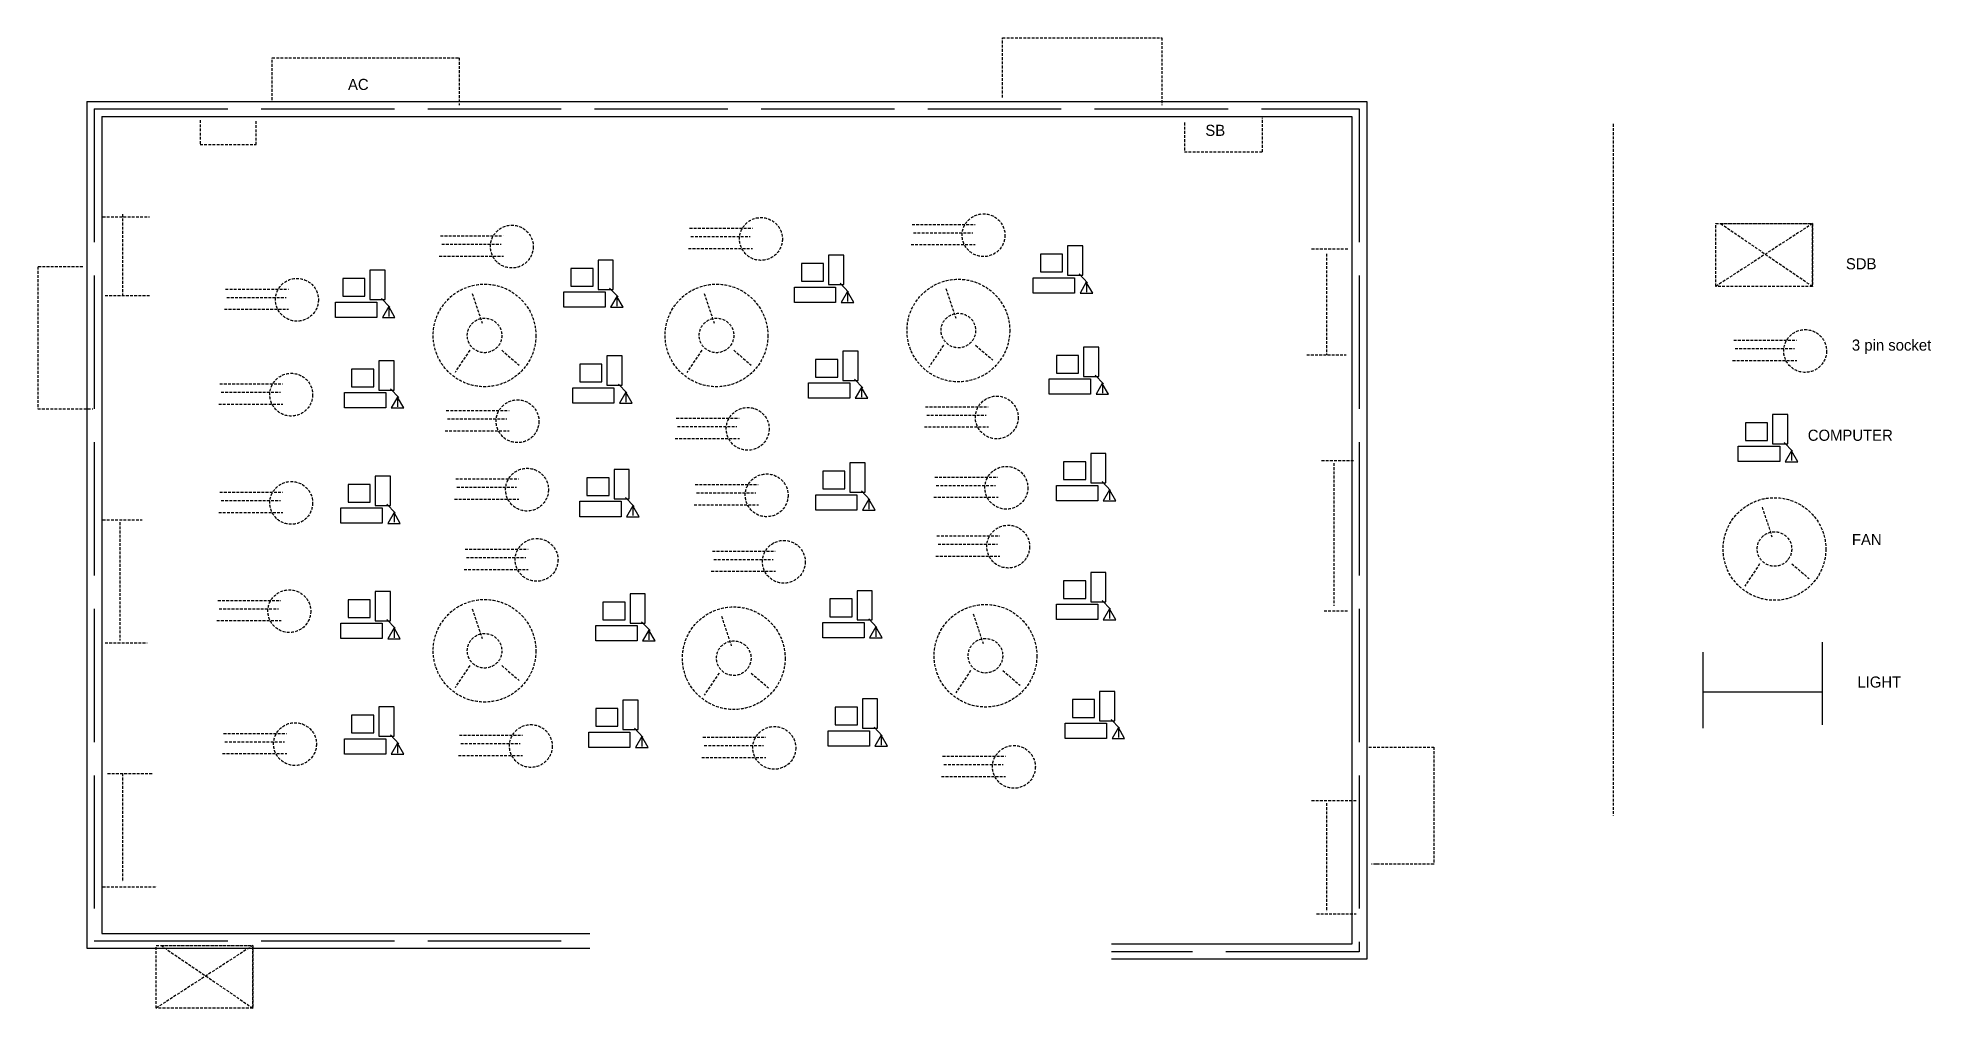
# Model space of a CAD drawing. Header units: inches. Extents: x -393 to 5496, y 108 to 1509.
# Drawn here: x -393 to 2162, y 108 to 1419 of the extents above; entities that cross this region are included whole.
import ezdxf

# ---------------------------------------------------------------- set-up
doc = ezdxf.new("R2010")
doc.units = ezdxf.units.IN
doc.header["$LTSCALE"] = 15
doc.header["$MEASUREMENT"] = 0
doc.linetypes.add('ACAD_ISO02W100', pattern=[15, 12, -3])
doc.linetypes.add('DASHED2', pattern=[0.375, 0.25, -0.125])

msp = doc.modelspace()

# ---------------------------------------------------------------- texts
at = {"color": 0, "lineweight": 25, "attachment_point": 1}
for s, insert, char_height, width in [('AC', (25.3, 1363.5), 15, 75.873), ('SB', (1182.3, 1301.5), 15, 52.605), ('SDB', (2046.8, 1121.3), 15, 89.422), ('3 pin socket', (2054.9, 1011.5), 15, 111.1), ('COMPUTER', (1995.3, 889.7), 15, 111.1), ('FAN', (2054.9, 748.9), 15, 121.939), ('LIGHT', (2062.3, 556.4), 15, 130.511), ('\\pt0.6;', (2071.9, 553.3), 0.2, 9.596)]:
    msp.add_mtext(s, dxfattribs=dict(at, insert=insert, char_height=char_height, width=width))

# ---------------------------------------------------------------- linework, layer by layer
at = {"color": 0, "linetype": 'DASHED2'}
for p, q in [((908.6, 1338.3), (908.6, 1418.9)), ((908.6, 1418.9), (1123.8, 1418.9)), ((1123.8, 1418.9), (1123.8, 1328.2)), ((-77, 1334.9), (-77, 1392)), ((-77, 1392), (175.2, 1392)), ((175.2, 1392), (175.2, 1328.2)), ((-174.4, 1307.7), (-174.4, 1274.7)), ((-98.6, 1274.7), (-98.6, 1307.7)), ((1154, 1304.4), (1154, 1264.9)), ((1259.5, 1264.9), (1259.5, 1311)), ((1732.7, 1302.6), (1732.7, 368.4)), ((-174.4, 1274.7), (-98.6, 1274.7)), ((1154, 1264.9), (1259.5, 1264.9)), ((-305.8, 1177.3), (-242.6, 1177.3)), ((-279.2, 1180.6), (-279.2, 1070.8)), ((150.1, 1151.5), (234.9, 1151.5)), ((150.1, 1151.5), (225.1, 1151.5)), ((486.3, 1161.8), (571.1, 1161.8)), ((486.3, 1161.8), (561.4, 1161.8)), ((488, 1150.5), (568.2, 1150.5)), ((786.6, 1166.9), (871.5, 1166.9)), ((786.6, 1166.9), (861.7, 1166.9)), ((788.3, 1155.6), (868.5, 1155.6)), ((1871.2, 1083.3), (1871.2, 1168.1)), ((1871.2, 1168.1), (2001.7, 1168.1)), ((2001.7, 1168.1), (1871.2, 1083.3)), ((1877.7, 1168.1), (2001.7, 1168.1)), ((1877.7, 1168.1), (2001.7, 1083.3)), ((2001.7, 1168.1), (2001.7, 1083.3)), ((2001.7, 1083.3), (2001.7, 1168.1)), ((151.8, 1140.2), (232, 1140.2)), ((484.8, 1134.5), (571.4, 1134.5)), ((785.1, 1139.6), (871.7, 1139.6)), ((1325.8, 1134.1), (1375.8, 1134.1)), ((1345.8, 1127.4), (1345.8, 991)), ((-332.7, 1109.7), (-393.3, 1109.7)), ((-393.3, 1109.7), (-393.3, 918.1)), ((148.5, 1124.2), (235.2, 1124.2)), ((-140, 1079.7), (-55.1, 1079.7)), ((-140, 1079.7), (-64.9, 1079.7)), ((193, 1073.5), (206.3, 1033.6)), ((506, 1073.5), (519.3, 1033.6)), ((832.3, 1080.2), (845.6, 1040.3)), ((2001.7, 1083.3), (1871.2, 1083.3)), ((-302.5, 1070.8), (-242.6, 1070.8)), ((-141.5, 1052.4), (-54.9, 1052.4)), ((-138.3, 1068.4), (-58.1, 1068.4)), ((189.6, 997), (169.7, 967.1)), ((232.9, 997), (256.2, 977)), ((502.7, 997), (482.7, 967.1)), ((545.9, 997), (569.3, 977)), ((829, 1003.7), (809, 973.7)), ((872.3, 1003.7), (895.6, 983.7)), ((1895.5, 1010.5), (1980.3, 1010.5)), ((1895.5, 1010.5), (1970.5, 1010.5)), ((1897.2, 999.2), (1977.4, 999.2)), ((1319.2, 991), (1372.5, 991)), ((1893.9, 983.1), (1980.6, 983.1)), ((-147.7, 951.5), (-62.8, 951.5)), ((-147.7, 951.5), (-72.6, 951.5)), ((-149.2, 924.2), (-62.6, 924.2)), ((-146, 940.2), (-65.8, 940.2)), ((804.6, 920.7), (889.4, 920.7)), ((804.6, 920.7), (879.6, 920.7)), ((-393.3, 918.1), (-319.2, 918.1)), ((157.8, 915.6), (242.6, 915.6)), ((157.8, 915.6), (232.8, 915.6)), ((159.5, 904.3), (239.7, 904.3)), ((468.3, 905.3), (553.2, 905.3)), ((468.3, 905.3), (543.4, 905.3)), ((806.3, 909.4), (886.5, 909.4)), ((156.2, 888.2), (242.9, 888.2)), ((466.8, 878), (553.5, 878)), ((470, 894), (550.2, 894)), ((803.1, 893.4), (889.7, 893.4)), ((1339.2, 847.9), (1382.4, 847.9)), ((1355.8, 844.6), (1355.8, 651.6)), ((170.6, 823.3), (255.4, 823.3)), ((170.6, 823.3), (245.6, 823.3)), ((817.4, 825.8), (902.3, 825.8)), ((817.4, 825.8), (892.5, 825.8)), ((-147.7, 805.3), (-62.8, 805.3)), ((-147.7, 805.3), (-72.6, 805.3)), ((-146, 794), (-65.8, 794)), ((169.1, 795.9), (255.7, 795.9)), ((172.3, 812), (252.5, 812)), ((494, 815.6), (578.8, 815.6)), ((494, 815.6), (569.1, 815.6)), ((495.7, 804.3), (575.9, 804.3)), ((815.9, 798.5), (902.5, 798.5)), ((819.1, 814.5), (899.3, 814.5)), ((-305.8, 768.1), (-252.6, 768.1)), ((-149.2, 778), (-62.6, 778)), ((492.5, 788.2), (579.1, 788.2)), ((1933.7, 785.1), (1947, 745.2)), ((-282.5, 764.7), (-282.5, 605)), ((820, 746.3), (904.8, 746.3)), ((820, 746.3), (895, 746.3)), ((183.4, 728.4), (268.3, 728.4)), ((183.4, 728.4), (258.5, 728.4)), ((185.1, 717.1), (265.3, 717.1)), ((517.1, 725.8), (601.9, 725.8)), ((517.1, 725.8), (592.2, 725.8)), ((818.5, 719), (905.1, 719)), ((821.7, 735), (901.9, 735)), ((181.9, 701), (268.5, 701)), ((515.6, 698.5), (602.2, 698.5)), ((518.8, 714.5), (599, 714.5)), ((1930.4, 708.6), (1910.4, 678.6)), ((1973.7, 708.6), (1997, 688.6)), ((-150.3, 659.1), (-65.4, 659.1)), ((-150.3, 659.1), (-75.2, 659.1)), ((-148.6, 647.8), (-68.3, 647.8)), ((193, 647.6), (206.3, 607.7)), ((869, 641), (882.3, 601.1)), ((1342.5, 645), (1375.8, 645)), ((-151.8, 631.8), (-65.1, 631.8)), ((529.3, 637.7), (542.6, 597.7)), ((-302.5, 601.7), (-245.9, 601.7)), ((189.6, 571.1), (169.7, 541.2)), ((232.9, 571.1), (256.2, 551.2)), ((865.6, 564.5), (845.6, 534.5)), ((908.9, 564.5), (932.2, 544.5)), ((526, 561.1), (506, 531.2)), ((569.3, 561.1), (592.6, 541.2)), ((-142.6, 479.6), (-57.7, 479.6)), ((-142.6, 479.6), (-67.5, 479.6)), ((-140.9, 468.3), (-60.6, 468.3)), ((175.7, 477), (260.6, 477)), ((175.7, 477), (250.8, 477)), ((177.4, 465.7), (257.6, 465.7)), ((504.3, 474.5), (589.1, 474.5)), ((504.3, 474.5), (579.3, 474.5)), ((506, 463.2), (586.2, 463.2)), ((1403, 461), (1490.5, 461)), ((1490.5, 461), (1490.5, 303.1)), ((-144.1, 452.3), (-57.4, 452.3)), ((174.2, 449.7), (260.8, 449.7)), ((502.8, 447.1), (589.4, 447.1)), ((827.7, 448.8), (912.5, 448.8)), ((827.7, 448.8), (902.7, 448.8)), ((829.4, 437.5), (909.6, 437.5)), ((-299.2, 425.4), (-239.2, 425.4)), ((-279.2, 425.4), (-279.2, 279)), ((826.2, 421.5), (912.8, 421.5)), ((1325.8, 388.8), (1385.8, 388.8)), ((1345.8, 385.4), (1345.8, 239.1)), ((1413.1, 303.1), (1406.4, 303.1)), ((1490.5, 303.1), (1413.1, 303.1)), ((-305.8, 272.3), (-232.6, 272.3)), ((1332.5, 235.7), (1385.8, 235.7)), ((-233.6, 108.5), (-233.6, 193.2)), ((-233.6, 193.2), (-103.1, 193.2)), ((-103.1, 193.2), (-233.6, 108.5)), ((-227.1, 193.2), (-103.1, 193.2)), ((-227.1, 193.2), (-103.1, 108.5)), ((-103.1, 193.2), (-103.1, 108.5)), ((-103.1, 108.5), (-103.1, 193.2)), ((-103.1, 108.5), (-233.6, 108.5))]:
    msp.add_line(p, q, dxfattribs=at)
at = {"color": 0}
for p, q in [((-327.1, 1332.9), (1400.1, 1332.9)), ((-327.1, 1332.9), (-327.1, 189.5)), ((1400.1, 1332.9), (1400.1, 174.7)), ((-307.1, 1312.9), (1380.1, 1312.9)), ((-307.1, 1312.9), (-307.1, 209.5)), ((1380.1, 1312.9), (1380.1, 194.7)), ((673.9, 1125.4), (673.9, 1085.7)), ((694.5, 1125.4), (673.9, 1125.4)), ((694.5, 1085.7), (694.5, 1125.4)), ((996.4, 1138), (996.4, 1098.3)), ((1017, 1138), (996.4, 1138)), ((1017, 1098.3), (1017, 1138)), ((54.9, 1105.1), (54.9, 1065.4)), ((75.5, 1105.1), (54.9, 1105.1)), ((75.5, 1065.4), (75.5, 1105.1)), ((362.8, 1118.8), (362.8, 1079.2)), ((383.3, 1118.8), (362.8, 1118.8)), ((383.3, 1079.2), (383.3, 1118.8)), ((1023.3, 1088.2), (1012.1, 1100)), ((316.5, 1075.8), (372.2, 1075.8)), ((316.5, 1055.1), (316.5, 1075.8)), ((362.8, 1079.2), (383.3, 1079.2)), ((372.2, 1075.8), (372.2, 1055.1)), ((389.7, 1069.1), (378.4, 1080.9)), ((627.7, 1082.4), (683.4, 1082.4)), ((627.7, 1061.6), (627.7, 1082.4)), ((673.9, 1085.7), (694.5, 1085.7)), ((683.4, 1082.4), (683.4, 1061.6)), ((700.9, 1075.6), (689.6, 1087.4)), ((699.3, 1075.7), (699.3, 1063)), ((950.1, 1095), (1005.9, 1095)), ((950.1, 1074.2), (950.1, 1095)), ((1005.9, 1074.2), (950.1, 1074.2)), ((996.4, 1098.3), (1017, 1098.3)), ((1005.9, 1095), (1005.9, 1074.2)), ((1021.8, 1088.3), (1021.8, 1075.6)), ((8.6, 1062.1), (64.4, 1062.1)), ((8.6, 1041.4), (8.6, 1062.1)), ((54.9, 1065.4), (75.5, 1065.4)), ((64.4, 1062.1), (64.4, 1041.4)), ((81.8, 1055.3), (70.6, 1067.1)), ((80.2, 1055.4), (80.2, 1042.7)), ((372.2, 1055.1), (316.5, 1055.1)), ((388.1, 1069.1), (388.1, 1056.4)), ((683.4, 1061.6), (627.7, 1061.6)), ((64.4, 1041.4), (8.6, 1041.4)), ((1018, 1001.3), (1018, 961.7)), ((1038.6, 1001.3), (1018, 1001.3)), ((1038.6, 961.7), (1038.6, 1001.3)), ((66.9, 982.8), (66.9, 943.2)), ((87.5, 982.8), (66.9, 982.8)), ((87.5, 943.2), (87.5, 982.8)), ((374.8, 989.4), (374.8, 949.8)), ((395.3, 989.4), (374.8, 989.4)), ((395.3, 949.8), (395.3, 989.4)), ((693.1, 995.9), (693.1, 956.3)), ((713.7, 995.9), (693.1, 995.9)), ((713.7, 956.3), (713.7, 995.9)), ((328.5, 946.4), (384.2, 946.4)), ((328.5, 925.7), (328.5, 946.4)), ((374.8, 949.8), (395.3, 949.8)), ((384.2, 946.4), (384.2, 925.7)), ((401.7, 939.6), (390.4, 951.4)), ((646.9, 952.9), (702.6, 952.9)), ((646.9, 932.2), (646.9, 952.9)), ((693.1, 956.3), (713.7, 956.3)), ((702.6, 952.9), (702.6, 932.2)), ((720, 946.2), (708.8, 958)), ((718.5, 946.2), (718.5, 933.5)), ((971.7, 958.3), (1027.5, 958.3)), ((971.7, 937.6), (971.7, 958.3)), ((1018, 961.7), (1038.6, 961.7)), ((1027.5, 958.3), (1027.5, 937.6)), ((1044.9, 951.6), (1033.7, 963.4)), ((1043.4, 951.6), (1043.4, 938.9)), ((20.6, 939.8), (76.4, 939.8)), ((20.6, 919.1), (20.6, 939.8)), ((66.9, 943.2), (87.5, 943.2)), ((76.4, 939.8), (76.4, 919.1)), ((93.8, 933.1), (82.6, 944.9)), ((92.2, 933.1), (92.2, 920.4)), ((384.2, 925.7), (328.5, 925.7)), ((400.1, 939.7), (400.1, 927)), ((702.6, 932.2), (646.9, 932.2)), ((1027.5, 937.6), (971.7, 937.6)), ((76.4, 919.1), (20.6, 919.1)), ((1947.9, 910.3), (1947.9, 870.7)), ((1968.5, 910.3), (1947.9, 910.3)), ((1968.5, 870.7), (1968.5, 910.3)), ((1947.9, 870.7), (1968.5, 870.7)), ((1974.8, 860.6), (1963.6, 872.4)), ((702.7, 844.9), (702.7, 805.3)), ((723.3, 844.9), (702.7, 844.9)), ((723.3, 805.3), (723.3, 844.9)), ((1027.6, 857.5), (1027.6, 817.9)), ((1048.2, 857.5), (1027.6, 857.5)), ((1048.2, 817.9), (1048.2, 857.5)), ((1901.6, 867.3), (1957.4, 867.3)), ((1901.6, 846.6), (1901.6, 867.3)), ((1957.4, 846.6), (1901.6, 846.6)), ((1957.4, 867.3), (1957.4, 846.6)), ((1973.3, 860.6), (1973.3, 847.9)), ((62.1, 827), (62.1, 787.4)), ((82.7, 827), (62.1, 827)), ((82.7, 787.4), (82.7, 827)), ((384.4, 836), (384.4, 796.3)), ((404.9, 836), (384.4, 836)), ((404.9, 796.3), (404.9, 836)), ((1027.6, 817.9), (1048.2, 817.9)), ((1054.5, 807.8), (1043.3, 819.6)), ((338.1, 793), (393.8, 793)), ((338.1, 772.2), (338.1, 793)), ((384.4, 796.3), (404.9, 796.3)), ((393.8, 793), (393.8, 772.2)), ((411.3, 786.2), (400, 798)), ((656.5, 801.9), (712.2, 801.9)), ((656.5, 781.2), (656.5, 801.9)), ((702.7, 805.3), (723.3, 805.3)), ((712.2, 801.9), (712.2, 781.2)), ((729.6, 795.2), (718.4, 807)), ((728.1, 795.2), (728.1, 782.5)), ((981.3, 814.5), (1037.1, 814.5)), ((981.3, 793.8), (981.3, 814.5)), ((1037.1, 793.8), (981.3, 793.8)), ((1037.1, 814.5), (1037.1, 793.8)), ((1053, 807.8), (1053, 795.1)), ((15.8, 784), (71.6, 784)), ((15.8, 763.3), (15.8, 784)), ((62.1, 787.4), (82.7, 787.4)), ((71.6, 784), (71.6, 763.3)), ((89, 777.3), (77.8, 789.1)), ((87.4, 777.3), (87.4, 764.6)), ((393.8, 772.2), (338.1, 772.2)), ((409.7, 786.3), (409.7, 773.6)), ((712.2, 781.2), (656.5, 781.2)), ((71.6, 763.3), (15.8, 763.3)), ((1027.6, 696.9), (1027.6, 657.3)), ((1048.2, 696.9), (1027.6, 696.9)), ((1048.2, 657.3), (1048.2, 696.9)), ((62.1, 671.2), (62.1, 631.6)), ((82.7, 671.2), (62.1, 671.2)), ((82.7, 631.6), (82.7, 671.2)), ((405.9, 668.2), (405.9, 628.5)), ((426.5, 668.2), (405.9, 668.2)), ((426.5, 628.5), (426.5, 668.2)), ((712.3, 672.3), (712.3, 632.7)), ((732.9, 672.3), (712.3, 672.3)), ((732.9, 632.7), (732.9, 672.3)), ((981.3, 653.9), (1037.1, 653.9)), ((981.3, 633.2), (981.3, 653.9)), ((1027.6, 657.3), (1048.2, 657.3)), ((1037.1, 653.9), (1037.1, 633.2)), ((1054.5, 647.2), (1043.3, 659)), ((1053, 647.2), (1053, 634.5)), ((15.8, 628.2), (71.6, 628.2)), ((15.8, 607.5), (15.8, 628.2)), ((62.1, 631.6), (82.7, 631.6)), ((71.6, 628.2), (71.6, 607.5)), ((89, 621.5), (77.8, 633.3)), ((87.4, 621.5), (87.4, 608.8)), ((359.7, 625.2), (415.4, 625.2)), ((359.7, 604.4), (359.7, 625.2)), ((405.9, 628.5), (426.5, 628.5)), ((415.4, 625.2), (415.4, 604.4)), ((432.9, 618.4), (421.6, 630.2)), ((431.3, 618.5), (431.3, 605.8)), ((666, 629.3), (721.8, 629.3)), ((666, 608.6), (666, 629.3)), ((712.3, 632.7), (732.9, 632.7)), ((721.8, 629.3), (721.8, 608.6)), ((739.2, 622.6), (728, 634.4)), ((737.7, 622.6), (737.7, 609.9)), ((1037.1, 633.2), (981.3, 633.2)), ((71.6, 607.5), (15.8, 607.5)), ((415.4, 604.4), (359.7, 604.4)), ((721.8, 608.6), (666, 608.6)), ((66.9, 515.4), (66.9, 475.8)), ((87.5, 515.4), (66.9, 515.4)), ((87.5, 475.8), (87.5, 515.4)), ((396.4, 524.3), (396.4, 484.7)), ((416.9, 524.3), (396.4, 524.3)), ((416.9, 484.7), (416.9, 524.3)), ((719.5, 526.1), (719.5, 486.5)), ((740.1, 526.1), (719.5, 526.1)), ((740.1, 486.5), (740.1, 526.1)), ((1039.6, 536.3), (1039.6, 496.7)), ((1060.2, 536.3), (1039.6, 536.3)), ((1060.2, 496.7), (1060.2, 536.3)), ((423.3, 474.6), (412, 486.4)), ((719.5, 486.5), (740.1, 486.5)), ((746.4, 476.3), (735.2, 488.1)), ((993.3, 493.3), (1049.1, 493.3)), ((993.3, 472.6), (993.3, 493.3)), ((1039.6, 496.7), (1060.2, 496.7)), ((1049.1, 493.3), (1049.1, 472.6)), ((1066.5, 486.5), (1055.3, 498.3)), ((1065, 486.6), (1065, 473.9)), ((20.6, 472.4), (76.4, 472.4)), ((20.6, 451.7), (20.6, 472.4)), ((66.9, 475.8), (87.5, 475.8)), ((76.4, 472.4), (76.4, 451.7)), ((93.8, 465.6), (82.6, 477.4)), ((92.2, 465.7), (92.2, 453)), ((350.1, 481.3), (405.8, 481.3)), ((350.1, 460.6), (350.1, 481.3)), ((405.8, 460.6), (350.1, 460.6)), ((396.4, 484.7), (416.9, 484.7)), ((405.8, 481.3), (405.8, 460.6)), ((421.7, 474.7), (421.7, 461.9)), ((673.2, 483.1), (729, 483.1)), ((673.2, 462.4), (673.2, 483.1)), ((729, 462.4), (673.2, 462.4)), ((729, 483.1), (729, 462.4)), ((744.9, 476.4), (744.9, 463.7)), ((1049.1, 472.6), (993.3, 472.6)), ((76.4, 451.7), (20.6, 451.7)), ((-307.1, 209.5), (351.5, 209.5)), ((-327.1, 189.5), (351.5, 189.5)), ((-317.1, 199.5), (-317.1, 199.5)), ((1380.1, 194.7), (1055.8, 194.7)), ((1400.1, 174.7), (1055.8, 174.7))]:
    msp.add_line(p, q, dxfattribs=at)
at = {"color": 0, "linetype": 'ACAD_ISO02W100'}
for p, q in [((-317.1, 1322.9), (-317.1, 199.5)), ((-317.1, 1322.9), (1390.1, 1322.9)), ((1390.1, 1322.9), (1390.1, 184.7)), ((-317.1, 199.5), (351.5, 199.5)), ((1390.1, 184.7), (1055.8, 184.7))]:
    msp.add_line(p, q, dxfattribs=at)
at = {"color": 0, "lineweight": 25}
for p, q in [((1853.8, 589.4), (1853.8, 486.6)), ((2014.7, 602.7), (2014.7, 491.1)), ((1853.8, 535.8), (2014.7, 535.8))]:
    msp.add_line(p, q, dxfattribs=at)
at = {"color": 0}
for points in [[(959.7, 1102.7), (989.7, 1102.7), (989.7, 1126.7), (959.7, 1126.7)], [(326, 1083.6), (356, 1083.6), (356, 1107.6), (326, 1107.6)], [(637.2, 1090.1), (667.2, 1090.1), (667.2, 1114.1), (637.2, 1114.1)], [(18.2, 1069.9), (48.2, 1069.9), (48.2, 1093.9), (18.2, 1093.9)], [(699.3, 1076.3), (690.8, 1061.6), (707.8, 1061.6)], [(1021.7, 1088.9), (1013.2, 1074.2), (1030.3, 1074.2)], [(80.2, 1056), (71.7, 1041.3), (88.7, 1041.3)], [(388.1, 1069.8), (379.6, 1055.1), (396.6, 1055.1)], [(30.2, 947.6), (60.2, 947.6), (60.2, 971.6), (30.2, 971.6)], [(338, 954.2), (368, 954.2), (368, 978.2), (338, 978.2)], [(656.4, 960.7), (686.4, 960.7), (686.4, 984.7), (656.4, 984.7)], [(981.3, 966.1), (1011.3, 966.1), (1011.3, 990.1), (981.3, 990.1)], [(718.5, 946.9), (709.9, 932.1), (727, 932.1)], [(1043.3, 952.3), (1034.8, 937.6), (1051.8, 937.6)], [(92.2, 933.8), (83.7, 919.1), (100.7, 919.1)], [(400.1, 940.3), (391.6, 925.6), (408.6, 925.6)], [(1911.2, 875.1), (1941.2, 875.1), (1941.2, 899.1), (1911.2, 899.1)], [(990.9, 822.3), (1020.9, 822.3), (1020.9, 846.3), (990.9, 846.3)], [(1973.2, 861.3), (1964.7, 846.5), (1981.7, 846.5)], [(347.6, 800.7), (377.6, 800.7), (377.6, 824.7), (347.6, 824.7)], [(666, 809.7), (696, 809.7), (696, 833.7), (666, 833.7)], [(25.4, 791.8), (55.4, 791.8), (55.4, 815.8), (25.4, 815.8)], [(728.1, 795.9), (719.5, 781.1), (736.6, 781.1)], [(1052.9, 808.5), (1044.4, 793.7), (1061.4, 793.7)], [(87.4, 778), (78.9, 763.2), (95.9, 763.2)], [(409.7, 786.9), (401.2, 772.2), (418.2, 772.2)], [(990.9, 661.7), (1020.9, 661.7), (1020.9, 685.7), (990.9, 685.7)], [(25.4, 636), (55.4, 636), (55.4, 660), (25.4, 660)], [(369.2, 632.9), (399.2, 632.9), (399.2, 656.9), (369.2, 656.9)], [(675.6, 637.1), (705.6, 637.1), (705.6, 661.1), (675.6, 661.1)], [(1052.9, 647.9), (1044.4, 633.1), (1061.4, 633.1)], [(87.4, 622.2), (78.9, 607.4), (95.9, 607.4)], [(431.3, 619.1), (422.8, 604.4), (439.8, 604.4)], [(737.6, 623.3), (729.1, 608.5), (746.2, 608.5)], [(359.6, 489.1), (389.6, 489.1), (389.6, 513.1), (359.6, 513.1)], [(682.8, 490.9), (712.8, 490.9), (712.8, 514.9), (682.8, 514.9)], [(1002.9, 501.1), (1032.9, 501.1), (1032.9, 525.1), (1002.9, 525.1)], [(30.2, 480.2), (60.2, 480.2), (60.2, 504.2), (30.2, 504.2)], [(1064.9, 487.3), (1056.4, 472.5), (1073.4, 472.5)], [(92.2, 466.3), (83.7, 451.6), (100.7, 451.6)], [(421.7, 475.3), (413.2, 460.6), (430.2, 460.6)], [(744.8, 477), (736.3, 462.3), (753.4, 462.3)]]:
    msp.add_lwpolyline(points, close=True, dxfattribs=at)
at = {"color": 0, "linetype": 'DASHED2'}
for centre, radius in [((582.6, 1147.3), 28.9), ((883, 1152.4), 28.9), ((246.4, 1137), 28.9), ((-43.6, 1065.2), 28.9), ((209.6, 1017), 69.3), ((522.6, 1017), 69.3), ((849, 1023.6), 69.3), ((209.6, 1017), 23.3), ((522.6, 1017), 23.3), ((849, 1023.6), 23.3), ((1991.8, 996), 28.9), ((-51.3, 937), 28.9), ((254.1, 901.1), 28.9), ((900.9, 906.2), 28.9), ((564.7, 890.8), 28.9), ((-51.3, 790.8), 28.9), ((266.9, 808.7), 28.9), ((590.3, 801.1), 28.9), ((913.8, 811.3), 28.9), ((1950.4, 728.6), 69.3), ((279.8, 713.9), 28.9), ((916.3, 731.8), 28.9), ((1950.4, 728.6), 23.3), ((613.5, 711.3), 28.9), ((-53.9, 644.6), 28.9), ((209.6, 591.1), 69.3), ((545.9, 581.1), 69.3), ((885.6, 584.4), 69.3), ((209.6, 591.1), 23.3), ((545.9, 581.1), 23.3), ((885.6, 584.4), 23.3), ((-46.2, 465.1), 28.9), ((272.1, 462.5), 28.9), ((600.6, 460), 28.9), ((924, 434.3), 28.9)]:
    msp.add_circle(centre, radius, dxfattribs=at)

msp.set_redraw_order([(e.dxf.handle, doc.entitydb.next_handle()) for e in msp.query("TEXT MTEXT ATTDEF DIMENSION ARC_DIMENSION")])  # texts and dimensions are drawn at this point

doc.saveas('drawing.dxf')
